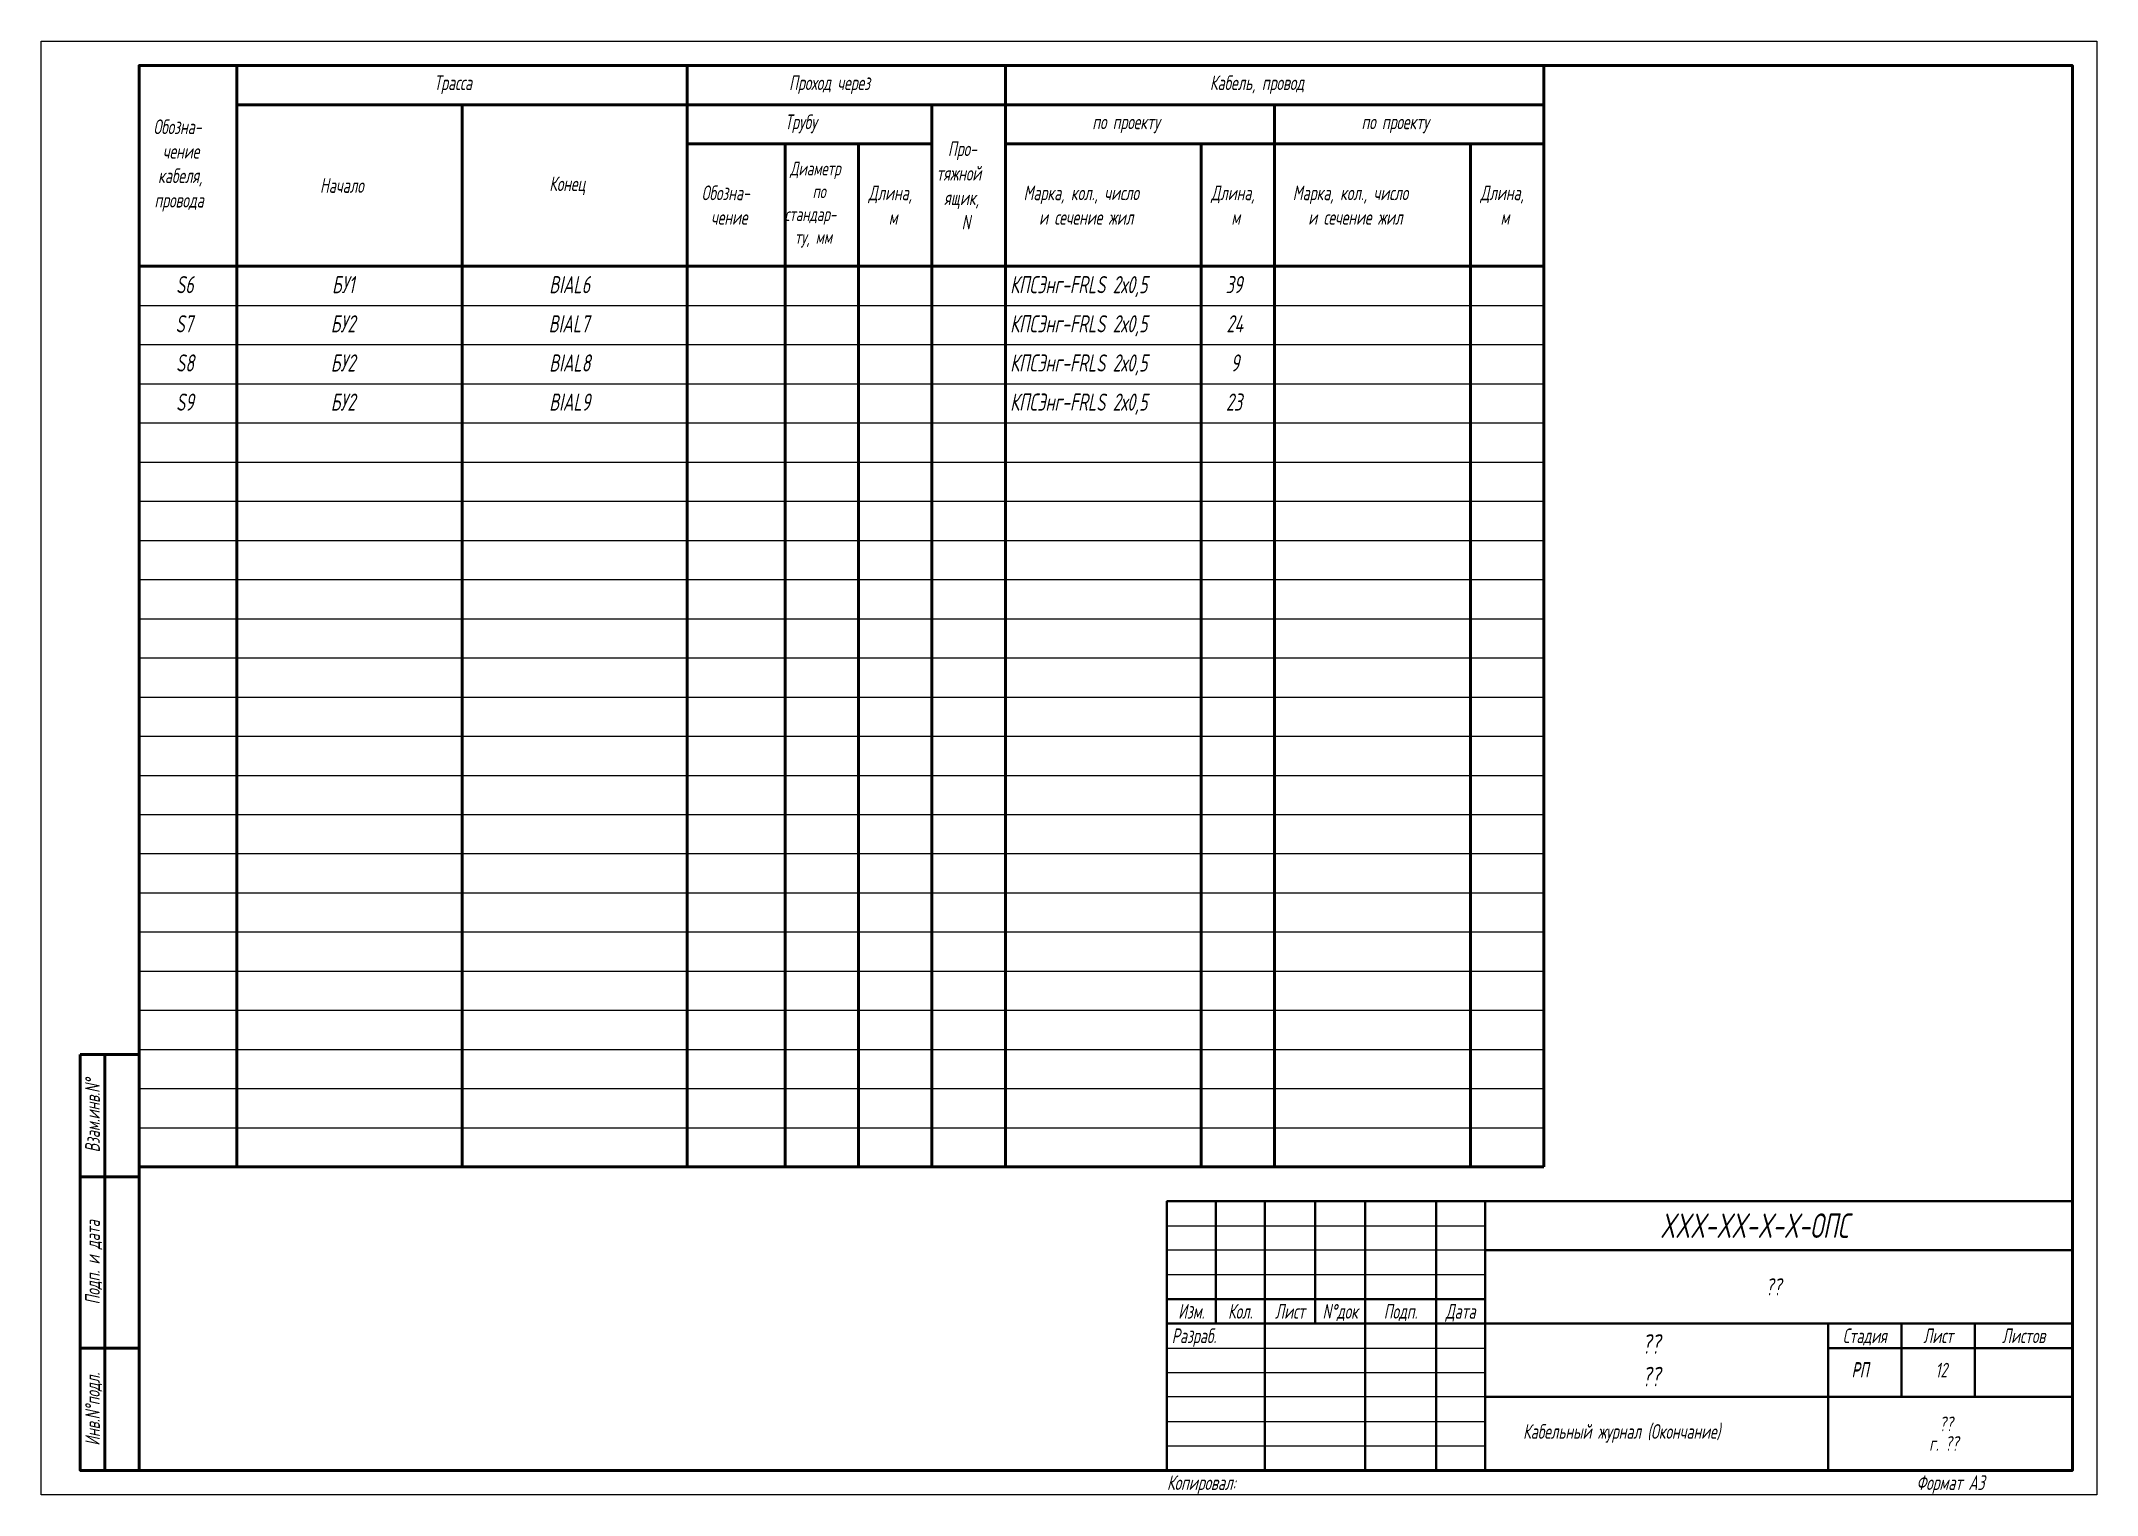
# Model space of a CAD drawing. Extents: x 0 to 1720, y -2086 to 3873.
# Drawn here: x 0 to 420, y 298 to 595 of the extents above; entities that cross this region are included whole.
import ezdxf
from ezdxf.enums import TextEntityAlignment as Align

# ---------------------------------------------------------------- set-up
doc = ezdxf.new("R2010")
doc.units = 0
doc.layers.add('FORMAT', color=134, linetype='Continuous')
doc.layers.add('TEXT', color=4, linetype='Continuous')
doc.layers.add('TABLE', color=7, linetype='Continuous', lineweight=50)
doc.styles.add('R2_5', font='romant.shx', dxfattribs={"width": 0.65, "oblique": 12, "height": 2.5})

msp = doc.modelspace()

# ---------------------------------------------------------------- texts
at = {"style": 'R2_5', "oblique": 12, "width": 0.65}
for s, p in [('S6', (27.57, 543.5)), ('БУ1', (59.43, 543.5)), ('BIAL6', (103.81, 543.5)), ('КПСЭнг-FRLS 2х0,5', (197.99, 543.5)), ('39', (242, 543.5)), ('S7', (27.46, 535.5)), ('БУ2', (59.18, 535.5)), ('BIAL7', (103.7, 535.5)), ('КПСЭнг-FRLS 2х0,5', (197.99, 535.5)), ('24', (242.17, 535.5)), ('S8', (27.57, 527.5)), ('БУ2', (59.18, 527.5)), ('BIAL8', (103.81, 527.5)), ('КПСЭнг-FRLS 2х0,5', (197.99, 527.5)), ('9', (243.04, 527.5)), ('S9', (27.57, 519.5)), ('БУ2', (59.18, 519.5)), ('BIAL9', (103.81, 519.5)), ('КПСЭнг-FRLS 2х0,5', (197.99, 519.5)), ('23', (242.07, 519.5))]:
    msp.add_text(s, height=3.5, dxfattribs=at).set_placement(p)
at = {"layer": 'FORMAT', "style": 'R2_5', "oblique": 12, "width": 0.65}
for s, height, p in [('Трасса', 3, (80.28, 585)), ('Проход через', 3, (152.82, 585)), ('Кабель, провод', 3, (238.79, 585)), ('Трубу', 3, (151.96, 577)), ('Обозна-', 3, (22.95, 576)), ('по проекту', 3, (214.77, 577)), ('по проекту', 3, (269.77, 577)), ('чение', 3, (24.85, 571)), ('Про-', 3, (185.26, 571.5)), ('кабеля,', 3, (23.89, 566)), ('Начало', 3, (56.98, 564)), ('Конец', 3, (103.82, 564.36)), ('Диаметр', 2.8, (153.02, 567.57)), ('тяжной', 3, (182.93, 566.5)), ('провода', 3, (23.16, 561)), ('Обозна-', 3, (134.95, 562.5)), ('по', 2.8, (157.61, 562.9)), ('Длина,', 3, (169.04, 562.5)), ('ящик,', 3, (184.5, 561.5)), ('Марка, кол., число', 3, (200.72, 562.5)), ('Длина,', 3, (239.04, 562.5)), ('Марка, кол., число', 3, (255.72, 562.5)), ('Длина,', 3, (294.04, 562.5)), ('чение', 3, (136.85, 557.5)), ('стандар-', 2.8, (151.91, 558.23)), ('м', 3, (173.17, 557.5)), ('N', 3, (188.07, 556.5)), ('и сечение жил', 3, (203.88, 557.5)), ('м', 3, (243.17, 557.5)), ('и сечение жил', 3, (258.88, 557.5)), ('м', 3, (298.17, 557.5)), ('ту, мм', 2.8, (153.97, 553.57)), ('Разраб.', 3, (231, 329)), ('??', 3, (387.79, 311)), ('г. ??', 3, (385.74, 307))]:
    msp.add_text(s, height=height, dxfattribs=at).set_placement(p)
for s, p in [('Изм.', (235, 334)), ('Кол.', (245, 334)), ('Лист', (255.16, 334)), ('N%%dдок', (265.41, 334)), ('Подп.', (277.75, 334)), ('Дата', (290, 334))]:
    msp.add_text(s, height=3, dxfattribs=at).set_placement(p, align=Align.CENTER)
at = {"layer": 'FORMAT', "style": 'R2_5', "width": 0.65}
for s, oblique, p in [('Стадия', 12, (372.58, 330.5)), ('Лист', 12, (387.58, 330.5)), ('Листов', 12, (405.04, 330.5)), ('Формат А3', 15, (390.04, 300.5))]:
    msp.add_text(s, height=3, dxfattribs=dict(at, oblique=oblique)).set_placement(p, align=Align.MIDDLE_CENTER)
at = {"layer": 'FORMAT', "style": 'R2_5', "oblique": 15, "width": 0.65}
msp.add_text('Копировал:', height=3, dxfattribs=at).set_placement((230, 300.5), align=Align.MIDDLE_LEFT)
at = {"layer": 'TEXT', "style": 'R2_5', "oblique": 12, "width": 0.65}
for s, p in [('Взам.инв.N%%d', (10.5, 375.5)), ('Подп. и дата', (10.5, 345.5)), ('Инв.N%%dподл.', (10.5, 315.5))]:
    msp.add_text(s, height=3, rotation=90, dxfattribs=at).set_placement(p, align=Align.MIDDLE_CENTER)
for s, height, p in [('XXX-XX-X-X-ОПС', 5, (330.77, 350.5)), ('??', 3.5, (352.28, 338.75)), ('??', 4, (327.05, 326.83)), ('??', 4, (327.05, 320.17)), ('Кабельный журнал (Окончание)', 3, (302.78, 309.46))]:
    msp.add_text(s, height=height, dxfattribs=at).set_placement(p)
for s, p in [('РП', (371.63, 323.62)), ('РП', (371.63, 323.49)), ('12', (388.22, 323.49))]:
    msp.add_text(s, height=3, dxfattribs=at).set_placement(p, align=Align.MIDDLE_CENTER)

# ---------------------------------------------------------------- linework, layer by layer
for p, q in [((20, 541), (307, 541)), ((20, 533), (307, 533)), ((20, 525), (307, 525)), ((20, 517), (307, 517)), ((20, 509), (307, 509)), ((20, 501), (307, 501)), ((20, 493), (307, 493)), ((20, 485), (307, 485)), ((20, 477), (307, 477)), ((20, 469), (307, 469)), ((20, 461), (307, 461)), ((20, 453), (307, 453)), ((20, 445), (307, 445)), ((20, 437), (307, 437)), ((20, 429), (307, 429)), ((20, 421), (307, 421)), ((20, 413), (307, 413)), ((20, 405), (307, 405)), ((20, 397), (307, 397)), ((20, 389), (307, 389)), ((20, 381), (307, 381)), ((20, 373), (307, 373))]:
    msp.add_line(p, q)
at = {"layer": 'FORMAT', "lineweight": 50}
for p, q in [((13, 388), (13, 303)), ((20, 363), (8, 363)), ((20, 328), (8, 328))]:
    msp.add_line(p, q, dxfattribs=at)
at = {"layer": 'FORMAT', "lineweight": 40}
for p, q in [((240, 358), (240, 333)), ((250, 358), (250, 303)), ((260.31, 358), (260.31, 333)), ((270.5, 358), (270.5, 303)), ((285, 358), (285, 303)), ((295, 358), (295, 303)), ((295, 348), (415, 348)), ((230, 338), (295, 338)), ((230, 333), (415, 333)), ((365.08, 333), (365.08, 303)), ((380.08, 333), (380.08, 318)), ((395.08, 333), (395.08, 318)), ((365.08, 328), (415, 328)), ((295, 318), (415, 318))]:
    msp.add_line(p, q, dxfattribs=at)
at = {"layer": 'FORMAT', "lineweight": -3}
for p, q in [((230, 353), (295, 353)), ((295, 348), (230, 348)), ((230, 343), (295, 343)), ((230, 328), (295, 328)), ((230, 323), (295, 323)), ((295, 318), (230, 318)), ((230, 313), (295, 313)), ((230, 308), (295, 308))]:
    msp.add_line(p, q, dxfattribs=at)
at = {"layer": 'FORMAT'}
msp.add_lwpolyline([(0, 595), (420, 595), (420, 298), (0, 298)], close=True, dxfattribs=at)
at = {"layer": 'FORMAT', "lineweight": 50}
for points in [[(20, 303), (20, 590), (415, 590), (415, 303)], [(8, 388), (20, 388), (20, 303), (8, 303)]]:
    msp.add_lwpolyline(points, close=True, dxfattribs=at)
at = {"layer": 'FORMAT', "lineweight": 40}
msp.add_lwpolyline([(230, 303), (415, 303), (415, 358), (230, 358)], close=True, dxfattribs=at)
at = {"layer": 'TABLE'}
for p, q in [((20, 590), (307, 590)), ((20, 549), (20, 590)), ((40, 549), (40, 590)), ((132, 549), (132, 590)), ((197, 549), (197, 590)), ((307, 549), (307, 590)), ((40, 582), (307, 582)), ((86, 549), (86, 582)), ((182, 549), (182, 582)), ((252, 549), (252, 582)), ((132, 574), (182, 574)), ((152, 549), (152, 574)), ((167, 549), (167, 574)), ((197, 574), (307, 574)), ((237, 549), (237, 574)), ((292, 549), (292, 574)), ((20, 549), (20, 365)), ((20, 549), (307, 549)), ((40, 549), (40, 365)), ((86, 549), (86, 365)), ((132, 549), (132, 365)), ((152, 549), (152, 365)), ((167, 549), (167, 365)), ((182, 549), (182, 365)), ((197, 549), (197, 365)), ((237, 549), (237, 365)), ((252, 549), (252, 365)), ((292, 549), (292, 365)), ((307, 549), (307, 365)), ((20, 365), (307, 365))]:
    msp.add_line(p, q, dxfattribs=at)

msp.set_redraw_order([(e.dxf.handle, doc.entitydb.next_handle()) for e in msp.query("TEXT MTEXT ATTDEF DIMENSION ARC_DIMENSION")])  # texts and dimensions are drawn at this point

doc.saveas('drawing.dxf')
